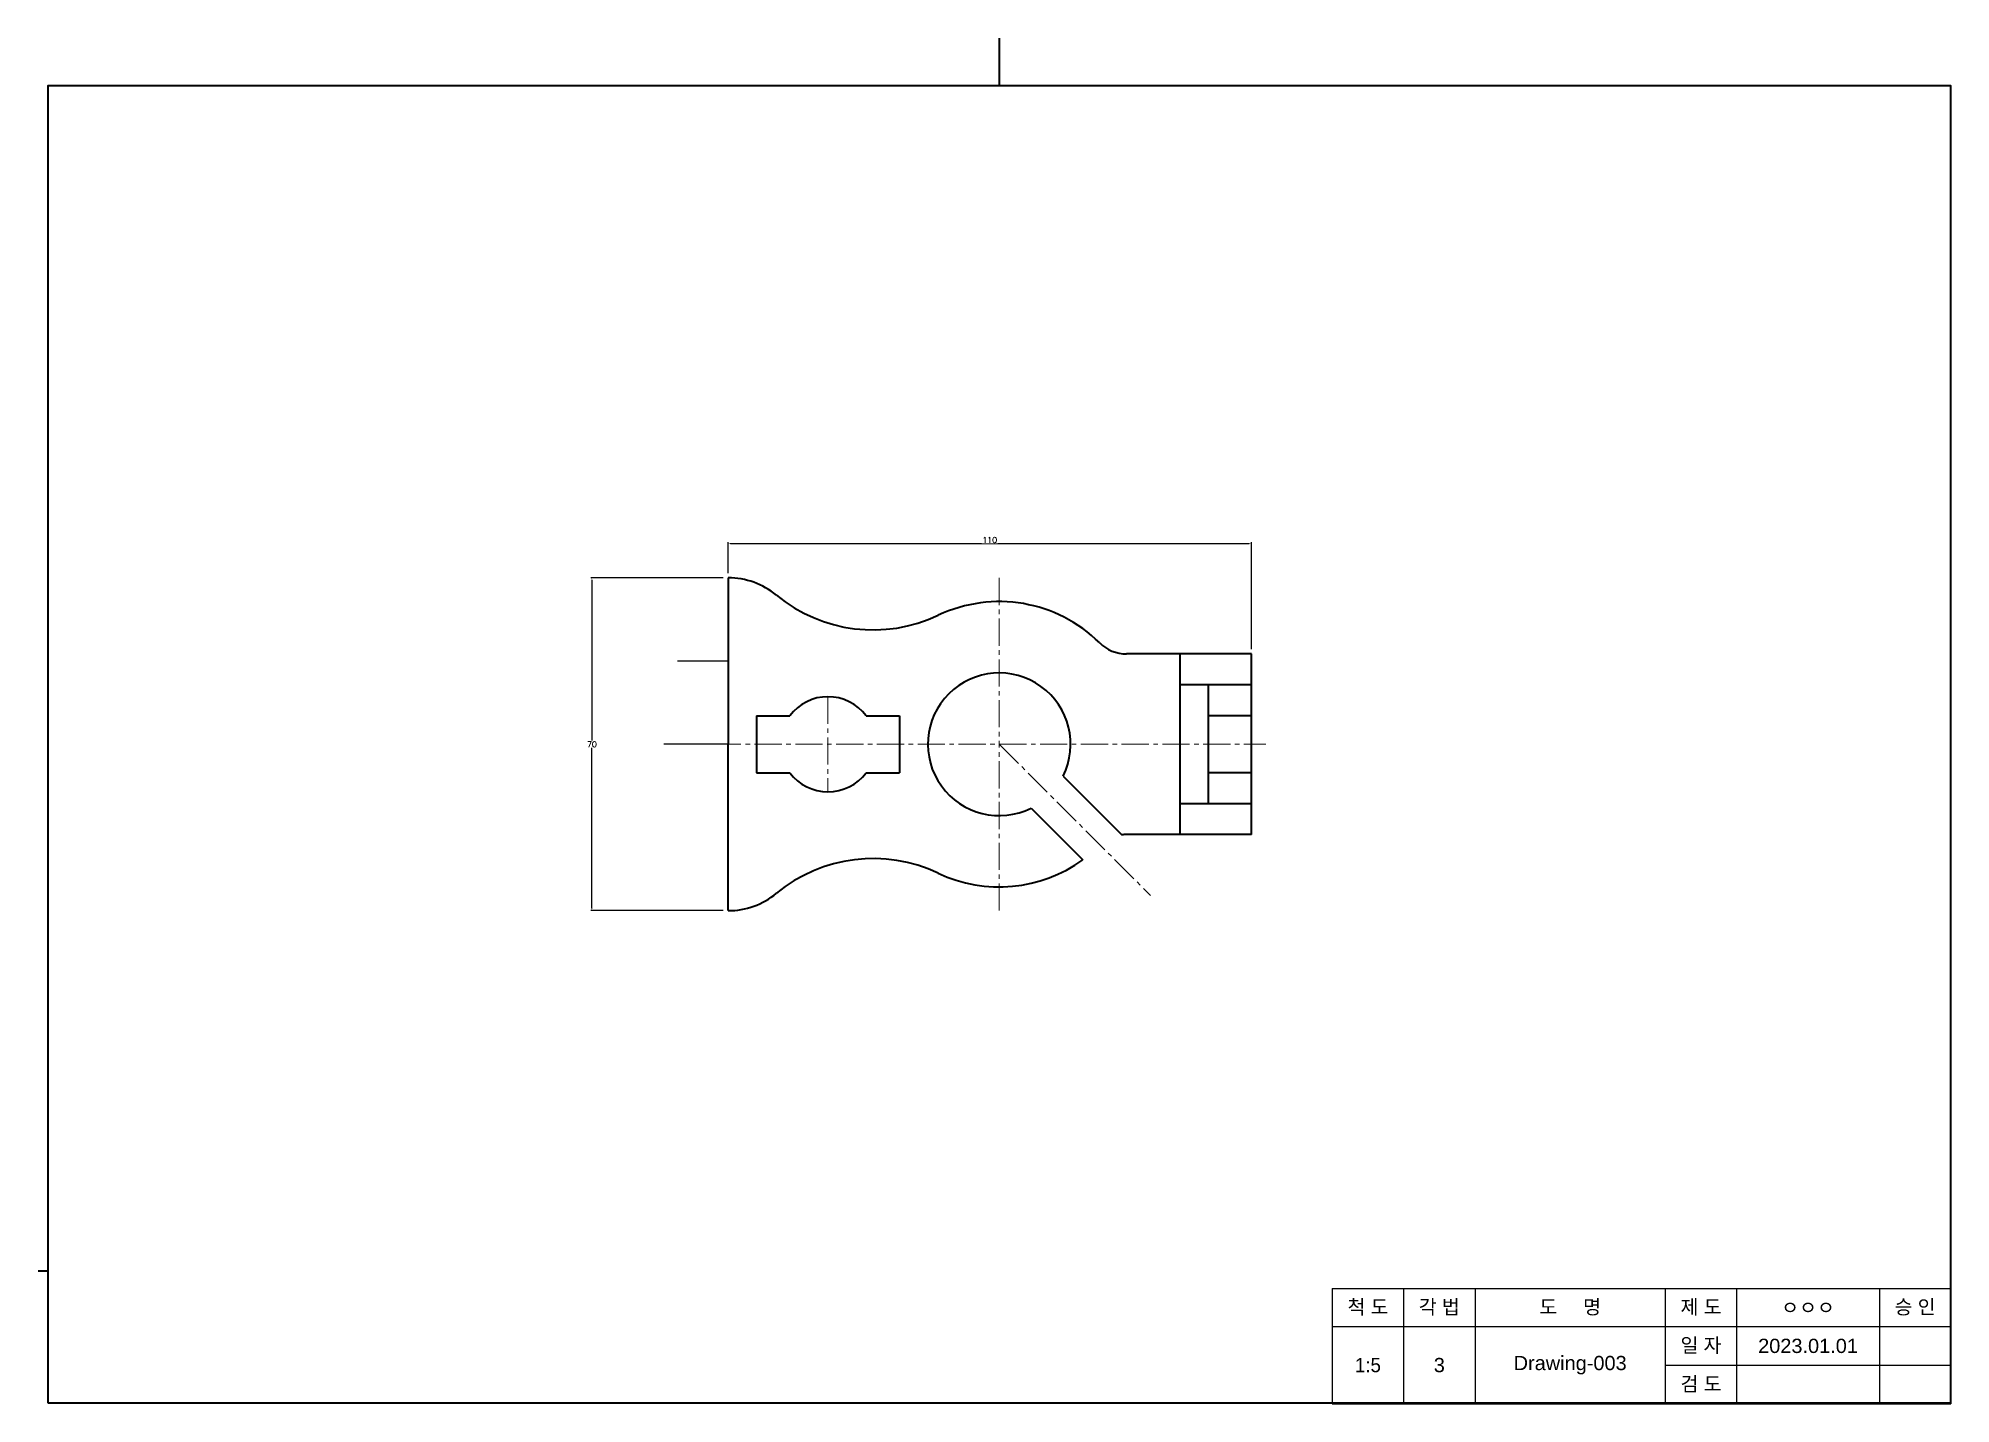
# Model space of a CAD drawing. Header units: millimetres. Extents: x 0 to 5010, y 0 to 6417.
# Drawn here: x 3000 to 5010, y 9 to 1445 of the extents above; entities that cross this region are included whole.
import ezdxf

# ---------------------------------------------------------------- set-up
doc = ezdxf.new("R2010")
doc.units = ezdxf.units.MM
doc.header["$LTSCALE"] = 0.3
doc.linetypes.add('CENTER2', pattern=[28.575, 19.05, -3.175, 3.175, -3.175])
doc.layers.get('0').update_dxf_attribs({"color": 2})
doc.layers.get('Defpoints').update_dxf_attribs({"color": 6})
for name, color, linetype, lineweight, plot in [('1_윤곽선', 4, 'Continuous', 35, False), ('2_외형선', 7, 'Continuous', 35, False), ('4_중심선', 1, 'CENTER2', 18, False), ('6_가는실선', 3, 'Continuous', 18, False)]:
    doc.layers.add(name, color=color, linetype=linetype, lineweight=lineweight, plot=plot)
doc.styles.add('romans', font='romans.shx', dxfattribs={"height": 6, "bigfont": 'whgtxt.shx'})
doc.styles.add('주석', font='arial.ttf')
doc.dimstyles.new('주석', dxfattribs={"dimscale": 0, "dimtxt": 3, "dimasz": 2.5, "dimexe": 1.25, "dimexo": 5, "dimgap": 0.6, "dimtad": 1, "dimtih": 1, "dimtoh": 1, "dimtxsty": 'romans', "dimcen": 2.5, "dimclrd": 3, "dimclre": 3, "dimclrt": 2, "dimadec": 0, "dimazin": 0, "dimtfac": 1, "dimtmove": 0, "dimatfit": 3, "dimfxl": 1, "dimtfill": 1, "dimarcsym": 0})

# ---------------------------------------------------------------- blocks, each defined once
blk = doc.blocks.new('*T355')
at = {"layer": '1_윤곽선', "color": 7, "linetype": 'ByBlock', "lineweight": 25, "transparency": 16777216}
for p, q in [((0, 0), (650, 0)), ((0, 0), (0, -121.1)), ((650, 0), (650, -121.1)), ((0, -121.1), (650, -121.1))]:
    blk.add_line(p, q, dxfattribs=at)
at = {"layer": '1_윤곽선', "color": 3, "linetype": 'ByBlock', "lineweight": 25, "transparency": 16777216}
for p, q in [((75, 0), (75, -121.1)), ((150, 0), (150, -121.1)), ((350, 0), (350, -121.1)), ((425, 0), (425, -121.1)), ((575, 0), (575, -121.1)), ((0, -40), (650, -40)), ((350, -80.5), (650, -80.5))]:
    blk.add_line(p, q, dxfattribs=at)
at = {"layer": '1_윤곽선', "color": 2, "transparency": 16777216, "char_height": 15, "attachment_point": 5, "style": '주석'}
for s, insert, width in [('{\\fGulim|b0|i0|c129|p50;척 도}', (37.5, -20), 60), ('{\\fGulim|b0|i0|c129|p50;각 법}', (112.5, -20), 60), ('{\\fGulim|b0|i0|c129|p50;도     명}', (250, -20), 185), ('{\\fGulim|b0|i0|c129|p50;제 도}', (387.5, -20), 60), ('{\\fGulim|b0|i0|c129|p50;ㅇㅇㅇ}', (500, -20), 135), ('{\\fGulim|b0|i0|c129|p50;승 인}', (612.5, -20), 60), ('{\\fGulim|b0|i0|c129|p50;일 자}', (387.5, -60.3), 60), ('2023.01.01', (500, -60.3), 135), ('{\\fGulim|b0|i0|c129|p50;1:5}', (37.5, -80.5), 60), ('3', (112.5, -80.5), 60), ('Drawing-003', (250, -80.5), 185), ('{\\fGulim|b0|i0|c129|p50;검 도}', (387.5, -100.8), 60)]:
    blk.add_mtext(s, dxfattribs=dict(at, insert=insert, width=width))
blk = doc.blocks.new('*D407')
at = {"color": 3, "lineweight": -2, "transparency": 16777216}
for p, q in [((3720, 877.5), (3580.6, 877.5)), ((3581.9, 875), (3581.9, 706.1)), ((3581.9, 530), (3581.9, 698.9)), ((3720, 527.5), (3580.6, 527.5))]:
    blk.add_line(p, q, dxfattribs=at)
at = {"color": 3, "transparency": 16777216}
for points in [[(3581.4, 875), (3582.3, 875), (3581.9, 877.5)], [(3581.4, 530), (3582.3, 530), (3581.9, 527.5)]]:
    blk.add_solid(points, dxfattribs=at)
at = {"layer": 'Defpoints', "color": 0, "transparency": 16777216}
for p in [(3725, 877.5), (3581.9, 527.5), (3725, 527.5)]:
    blk.add_point(p, dxfattribs=at)
at = {"color": 2, "transparency": 16777216, "insert": (3581.9, 702.5), "char_height": 6, "attachment_point": 5, "style": 'romans', "bg_fill": 3, "box_fill_scale": 1.1, "bg_fill_color": 256, "bg_fill_true_color": 13158600, "bg_fill_transparency": 0}
blk.add_mtext('70', dxfattribs=at)
blk = doc.blocks.new('*D408')
at = {"layer": '6_가는실선', "color": 3, "lineweight": -2, "transparency": 16777216}
for p, q in [((3725, 882.5), (3725, 914.9)), ((3727.5, 913.7), (4272.5, 913.7)), ((4275, 802.5), (4275, 914.9))]:
    blk.add_line(p, q, dxfattribs=at)
at = {"layer": '6_가는실선', "color": 3, "transparency": 16777216}
for points in [[(3727.5, 914.1), (3727.5, 913.2), (3725, 913.7)], [(4272.5, 914.1), (4272.5, 913.2), (4275, 913.7)]]:
    blk.add_solid(points, dxfattribs=at)
at = {"layer": 'Defpoints', "color": 0, "transparency": 16777216}
for p in [(4275, 913.7), (3725, 877.5), (4275, 797.5)]:
    blk.add_point(p, dxfattribs=at)
at = {"layer": '6_가는실선', "color": 2, "transparency": 16777216, "insert": (4000, 917.3), "char_height": 6, "attachment_point": 5, "style": 'romans', "bg_fill": 3, "box_fill_scale": 1.1, "bg_fill_color": 256, "bg_fill_true_color": 13158600, "bg_fill_transparency": 0}
blk.add_mtext('110', dxfattribs=at)

msp = doc.modelspace()

# ---------------------------------------------------------------- linework, layer by layer
at = {"layer": '1_윤곽선'}
for p, q in [((4010, 1445), (4010, 1395)), ((3010, 148.5), (3000, 148.5))]:
    msp.add_line(p, q, dxfattribs=at)
msp.add_lwpolyline([(3010, 10), (5010, 10), (5010, 1395), (3010, 1395)], close=True, dxfattribs=at)
at = {"layer": '2_외형선', "ltscale": 5}
for p, q in [((3725, 877.5), (3725, 702.5)), ((4200, 797.5), (4143.697, 797.5)), ((4275, 797.5), (4200, 797.5)), ((4200, 607.5), (4200, 797.5)), ((4275, 607.5), (4275, 797.5)), ((4275, 765), (4200, 765)), ((4230, 640), (4230, 765)), ((3755, 732.5), (3755, 672.5)), ((3755, 732.5), (3790, 732.5)), ((3870, 732.5), (3905, 732.5)), ((3905, 732.5), (3905, 672.5)), ((4275, 732.5), (4230, 732.5)), ((3725, 527.5), (3725, 702.5)), ((3755, 672.5), (3790, 672.5)), ((3870, 672.5), (3905, 672.5)), ((4077.098, 668.99), (4138.879, 607.209)), ((4275, 672.5), (4230, 672.5)), ((4043.51, 635.402), (4097.934, 580.978)), ((4275, 640), (4200, 640)), ((4200, 607.5), (4143.697, 607.5)), ((4275, 607.5), (4200, 607.5))]:
    msp.add_line(p, q, dxfattribs=at)
for centre, radius, start, end in [((3725, 797.5), 80, 50.533812, 90), ((3877.549, 982.78), 160, 230.533812, 295.293786), ((4010, 702.5), 150, 45.277754, 115.293786), ((4143.697, 837.5), 40, 225.277754, 270), ((4010, 702.5), 75, 333.461458, 296.538542), ((4010, 702.5), 75, 333.461458, 296.538542), ((3830, 702.5), 50, 36.869898, 143.130102), ((3830, 702.5), 50, 216.869898, 323.130102), ((4143.697, 567.5), 40, 90, 96.918876), ((3877.549, 422.22), 160, 64.706214, 129.466188), ((4010, 702.5), 150, 244.706214, 305.88983), ((3725, 607.5), 80, 270, 309.466188)]:
    msp.add_arc(centre, radius, start, end, dxfattribs=at)
at = {"layer": '4_중심선', "ltscale": 5}
for p, q in [((4010, 877.5), (4010, 702.5)), ((3830, 752.5), (3830, 652.5)), ((3710, 702.5), (4290, 702.5)), ((4010, 527.5), (4010, 702.5)), ((4010, 702.5), (4168.964, 543.536))]:
    msp.add_line(p, q, dxfattribs=at)

# ---------------------------------------------------------------- block references
msp.add_blockref('*T355', (4360, 130))

# ---------------------------------------------------------------- next in the draw order: dimensions: what is measured, and where the dimension line sits
dim = msp.add_linear_dim(base=(3581.866, 527.5), p1=(3725, 877.5), p2=(3725, 527.5), angle=90, dimstyle='주석', override={"dimlfac": 0.2})
dim.commit()
dim.dimension.update_dxf_attribs({"geometry": '*D407', "text_midpoint": (3581.866, 702.5)})

# ---------------------------------------------------------------- next in the draw order: dimensions: what is measured, and where the dimension line sits
at = {"layer": '6_가는실선'}
dim = msp.add_linear_dim(base=(4275, 913.662), p1=(3725, 877.5), p2=(4275, 797.5), dimstyle='주석', override={"dimlfac": 0.2}, dxfattribs=at)
dim.commit()
dim.dimension.update_dxf_attribs({"geometry": '*D408', "text_midpoint": (4000, 917.262)})

# ---------------------------------------------------------------- next in the draw order: leaders
msp.add_leader([(3725, 702.5), (3657.613, 702.5)], dimstyle='주석', override={"dimscale": 0, "dimgap": 0.6, "dimtad": 0}, dxfattribs=at)

# ---------------------------------------------------------------- next in the draw order: leaders
msp.add_leader([(3725, 790), (3671.792, 790)], dimstyle='주석', override={"dimscale": 0, "dimgap": 0.6, "dimtad": 0}, dxfattribs=at)

doc.saveas('drawing.dxf')
